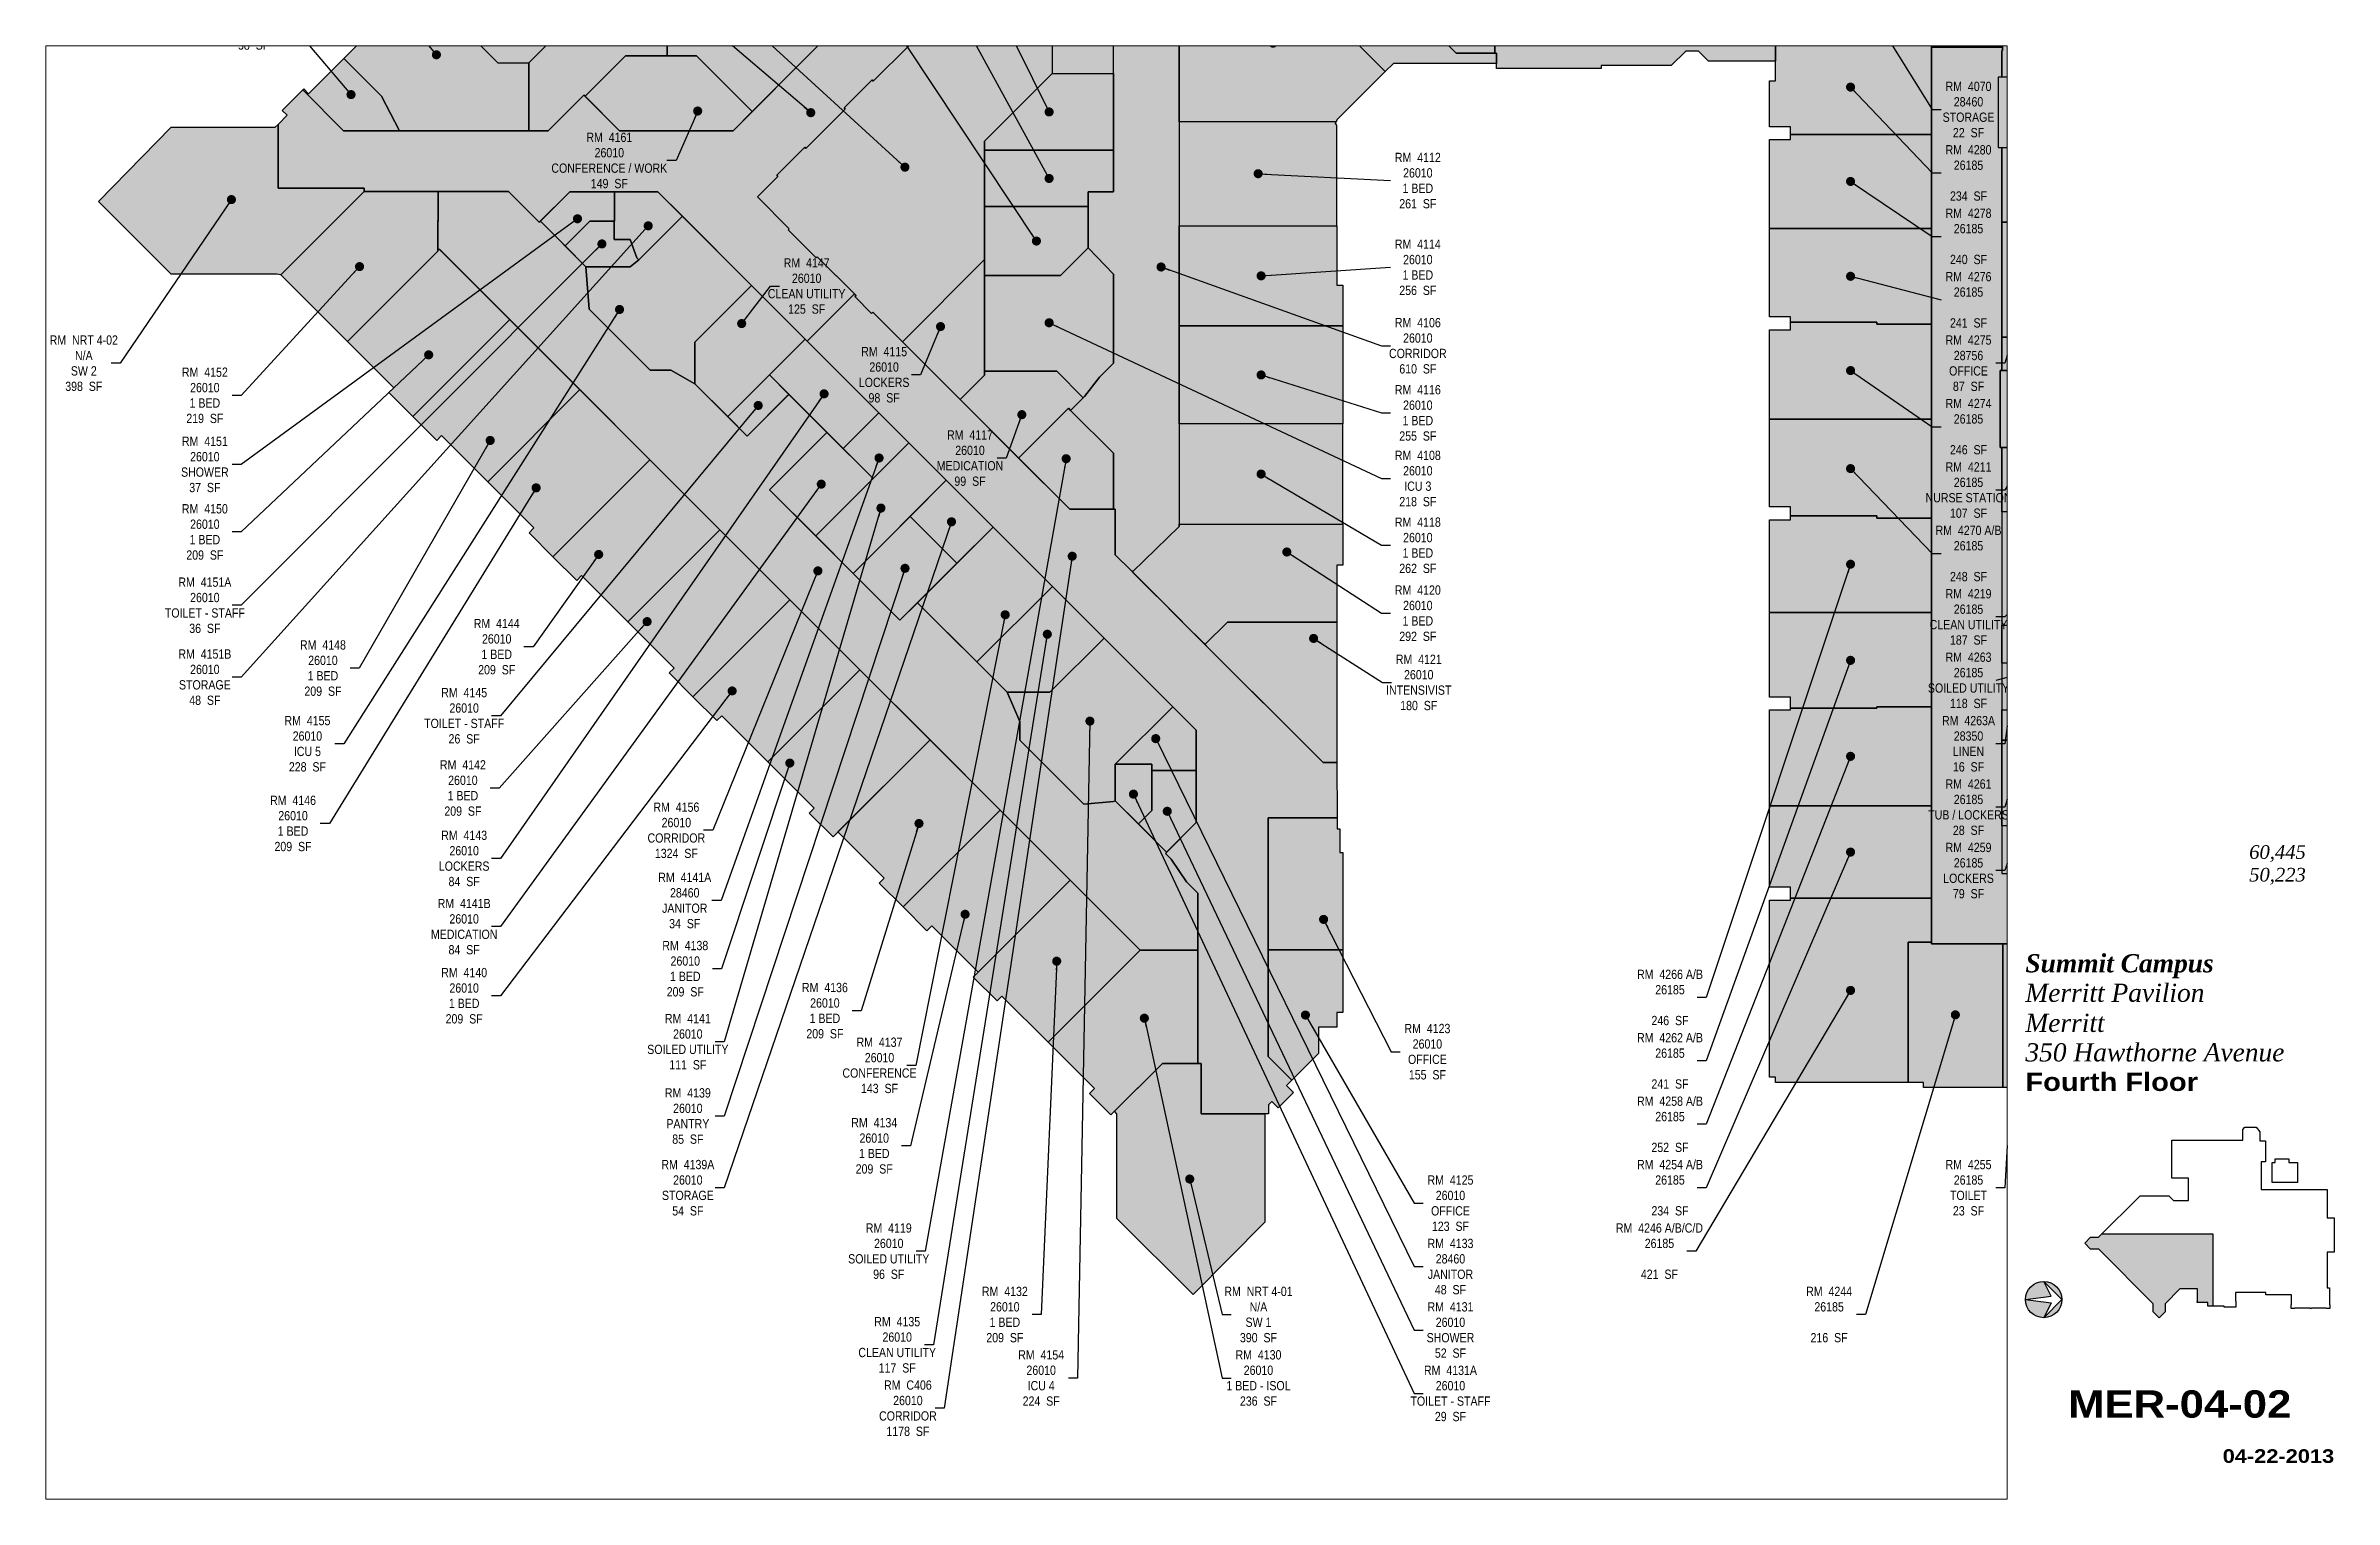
# Paper-space layout '02' of a CAD drawing. Header units: inches. Extents: x 0.9 to 16.7, y 0.5 to 10.5.
# The model-space entities are those that its viewports show. They can reach past a viewport. Long polylines and large blocks are cut down to what shows.
import ezdxf
from ezdxf.enums import TextEntityAlignment as Align

# ---------------------------------------------------------------- set-up
doc = ezdxf.new("R2010")
doc.units = ezdxf.units.IN
doc.header["$LTSCALE"] = 48
doc.header["$MEASUREMENT"] = 0
for name, color, linetype in [('0-LABEL', 3, 'Continuous'), ('1-NRT', 200, 'Continuous'), ('1-NRT-PTN', 253, 'Continuous'), ('3-FCM', 190, 'Continuous'), ('3-FCM-PTN', 9, 'Continuous'), ('4-OCC', 6, 'Continuous'), ('4-OCC-PTN', 95, 'Continuous'), ('T-8', 8, 'Continuous'), ('T-TEXT-8', 8, 'Continuous'), ('T-TTLB-TEXT', 5, 'Continuous')]:
    doc.layers.add(name, color=color, linetype=linetype)
doc.layers.add('T-VPRT', color=1, linetype='Continuous', plot=False)
doc.styles.add('ArialB', font='')
doc.styles.add('ArialN', font='ARIALN.TTF')
doc.styles.add('TimesI', font='timesi.ttf')
doc.styles.add('TimesIB', font='timesbi.ttf')
doc.styles.get('ArialB').set_extended_font_data('Arial Black')
doc.dimstyles.new('AB-220', dxfattribs={"dimscale": 220, "dimtxt": 0.070312, "dimasz": 0.0625, "dimexe": 0.0625, "dimexo": 0.125, "dimgap": 0.1875, "dimtad": 0, "dimdec": 4, "dimrnd": 0.0625, "dimzin": 0, "dimdsep": 46, "dimlunit": 4, "dimtxsty": 'ArialN', "dimblk": 'ARCHTICK', "dimcen": 0.0625, "dimclrd": 256, "dimclre": 256, "dimclrt": 256, "dimadec": 0, "dimazin": 0, "dimtfac": 1, "dimtdec": 4, "dimtofl": 0, "dimtmove": 2, "dimatfit": 3, "dimldrblk": 'DOT', "dimfxl": 0, "dimfrac": 2, "dimtolj": 1, "dimtzin": 0, "dimlwd": -1, "dimlwe": -1, "dimarcsym": 0})

psp = doc.layouts.new('02')

msp = doc.modelspace()

# ---------------------------------------------------------------- texts
at = {"layer": '0-LABEL', "char_height": 14, "attachment_point": 5, "style": 'ArialN'}
for s, insert in [('RM  4153\\P27720\\PSTORAGE\\P58  SF', (268.6, 1937)), ('RM  FCM 4-04\\PCOMMON\\PCORRIDOR\\P1049  SF', (2315.7, 1946.9)), ('RM  4101A\\P28450\\PELEC\\P140  SF', (2462.1, 1953.3)), ('RM  4070\\P28460\\PSTORAGE\\P22  SF', (2865.2, 1804.4)), ('RM  4161\\P26010\\PCONFERENCE / WORK\\P149  SF', (807.2, 1727.3)), ('RM  4112\\P26010\\P1 BED\\P261  SF', (2031.4, 1696.8)), ('RM  4280\\P26185\\P\\P234  SF', (2865.2, 1708.4)), ('RM  4278\\P26185\\P\\P240  SF', (2865.2, 1612.4)), ('RM  4114\\P26010\\P1 BED\\P256  SF', (2031.4, 1565.6)), ('RM  4147\\P26010\\PCLEAN UTILITY\\P125  SF', (1106, 1537.3)), ('RM  4276\\P26185\\P\\P241  SF', (2865.2, 1516.4)), ('RM  NRT 4-02\\PN/A\\PSW 2\\P398  SF', (11.5, 1420.4)), ('RM  4106\\P26010\\PCORRIDOR\\P610  SF', (2031.4, 1446.8)), ('RM  4275\\P28756\\POFFICE\\P87  SF', (2865.2, 1420.4)), ('RM  4115\\P26010\\PLOCKERS\\P98  SF', (1223.3, 1403)), ('RM  4152\\P26010\\P1 BED\\P219  SF', (194.8, 1371.8)), ('RM  4116\\P26010\\P1 BED\\P255  SF', (2031.4, 1345.2)), ('RM  4274\\P26185\\P\\P246  SF', (2865.2, 1324.4)), ('RM  4117\\P26010\\PMEDICATION\\P99  SF', (1353.3, 1276.8)), ('RM  4151\\P26010\\PSHOWER\\P37  SF', (194.8, 1267.2)), ('RM  4108\\P26010\\PICU 3\\P218  SF', (2031.4, 1245.9)), ('RM  4211\\P26185\\PNURSE STATION\\P107  SF', (2865.2, 1228.4)), ('RM  4150\\P26010\\P1 BED\\P209  SF', (194.8, 1165)), ('RM  4118\\P26010\\P1 BED\\P262  SF', (2031.4, 1144.8)), ('RM  4270 A/B\\P26185\\P\\P248  SF', (2865.2, 1132.4)), ('RM  4151A\\P26010\\PTOILET - STAFF\\P36  SF', (194.8, 1054)), ('RM  4120\\P26010\\P1 BED\\P292  SF', (2031.4, 1042)), ('RM  4219\\P26185\\PCLEAN UTILITY\\P187  SF', (2865.2, 1036.4)), ('RM  4144\\P26010\\P1 BED\\P209  SF', (636.7, 991.4)), ('RM  4151B\\P26010\\PSTORAGE\\P48  SF', (194.8, 945.2)), ('RM  4148\\P26010\\P1 BED\\P209  SF', (373.6, 958.9)), ('RM  4121\\P26010\\PINTENSIVIST\\P180  SF', (2032.8, 937.2)), ('RM  4263\\P26185\\PSOILED UTILITY\\P118  SF', (2865.2, 940.4)), ('RM  4145\\P26010\\PTOILET - STAFF\\P26  SF', (587.4, 886.8)), ('RM  4155\\P26010\\PICU 5\\P228  SF', (350.1, 844.4)), ('RM  4263A\\P28350\\PLINEN\\P16  SF', (2865.2, 844.4)), ('RM  4142\\P26010\\P1 BED\\P209  SF', (585.5, 777.4)), ('RM  4146\\P26010\\P1 BED\\P209  SF', (328.3, 723.8)), ('RM  4261\\P26185\\PTUB / LOCKERS\\P28  SF', (2865.2, 748.4)), ('RM  4156\\P26010\\PCORRIDOR\\P1324  SF', (908.7, 713.4)), ('RM  4143\\P26010\\PLOCKERS\\P84  SF', (587.4, 670.8)), ('RM  4259\\P26185\\PLOCKERS\\P79  SF', (2865.2, 652.4)), ('RM  4141A\\P28460\\PJANITOR\\P34  SF', (921.4, 607.1)), ('RM  4141B\\P26010\\PMEDICATION\\P84  SF', (587.4, 567.6)), ('RM  4138\\P26010\\P1 BED\\P209  SF', (922.2, 503.9)), ('RM  4140\\P26010\\P1 BED\\P209  SF', (587.4, 463)), ('RM  4266 A/B\\P26185\\P\\P246  SF', (2413.2, 460.4)), ('RM  4136\\P26010\\P1 BED\\P209  SF', (1133.6, 440.4)), ('RM  4141\\P26010\\PSOILED UTILITY\\P111  SF', (926.1, 393.4)), ('RM  4123\\P26010\\POFFICE\\P155  SF', (2045.9, 378.3)), ('RM  4137\\P26010\\PCONFERENCE\\P143  SF', (1216.3, 357.6)), ('RM  4262 A/B\\P26185\\P\\P241  SF', (2413.2, 364.4)), ('RM  4139\\P26010\\PPANTRY\\P85  SF', (926.1, 280.9)), ('RM  4134\\P26010\\P1 BED\\P209  SF', (1208.3, 235.8)), ('RM  4258 A/B\\P26185\\P\\P252  SF', (2413.2, 268.4)), ('RM  4139A\\P26010\\PSTORAGE\\P54  SF', (926.1, 172.4)), ('RM  4254 A/B\\P26185\\P\\P234  SF', (2413.2, 172.4)), ('RM  4255\\P26185\\PTOILET\\P23  SF', (2865.2, 172.4)), ('RM  4125\\P26010\\POFFICE\\P123  SF', (2080.8, 149)), ('RM  4119\\P26010\\PSOILED UTILITY\\P96  SF', (1230.3, 76.4)), ('RM  4246 A/B/C/D\\P26185\\P\\P421  SF', (2397.2, 76.4)), ('RM  4133\\P28460\\PJANITOR\\P48  SF', (2080.8, 53)), ('RM  4132\\P26010\\P1 BED\\P209  SF', (1406.1, -19.6)), ('RM  NRT 4-01\\PN/A\\PSW 1\\P390  SF', (1790.1, -19.6)), ('RM  4244\\P26185\\P\\P216  SF', (2654.1, -19.6)), ('RM  4135\\P26010\\PCLEAN UTILITY\\P117  SF', (1243.1, -65.4)), ('RM  4131\\P26010\\PSHOWER\\P52  SF', (2080.8, -43)), ('RM  4154\\P26010\\PICU 4\\P224  SF', (1461.1, -115.6)), ('RM  4130\\P26010\\P1 BED - ISOL\\P236  SF', (1790.1, -115.6)), ('RM  4131A\\P26010\\PTOILET - STAFF\\P29  SF', (2080.8, -139)), ('RM  C406\\P26010\\PCORRIDOR\\P1178  SF', (1259.3, -161.4))]:
    msp.add_mtext(s, dxfattribs=dict(at, insert=insert))

# ---------------------------------------------------------------- blocks, each defined once
blk = doc.blocks.new('n-arrow')
h = blk.add_hatch(color=256)
h.paths.add_polyline_path([(0, 0.125), (0.125, 0, 0.414214)])
h.paths.add_polyline_path([(0, 0.125, 0.414214), (-0.125, 0), (0.051, 0.022)])
h = blk.add_hatch(color=256)
h.paths.add_polyline_path([(0.051, -0.022), (-0.125, 0, 0.414214), (0, -0.125)])
h.paths.add_polyline_path([(0.125, 0), (0, -0.125, 0.414214)])
for p, q in [((-0.125, 0), (0.051, 0.022)), ((-0.125, 0), (0.051, -0.022)), ((0, 0.125), (0.125, 0)), ((0.051, 0.022), (0, 0.125)), ((0, -0.125), (0.125, 0)), ((0.051, -0.022), (0, -0.125))]:
    blk.add_line(p, q)
blk.add_circle((0, 0), 0.125)
blk = doc.blocks.new('AB-TB-text')
at = {"style": 'TimesI'}
for tag, p in [('GROSS', (1.93, 4.406)), ('USEABLE', (1.93, 4.25))]:
    blk.add_attdef(tag, text='', height=0.0938, dxfattribs=at).set_placement(p, align=Align.RIGHT)
for tag, style, p in [('CAMPUS', 'TimesIB', (0, 3.75)), ('PAVILION', 'TimesI', (0, 3.547)), ('BUILDING', 'TimesI', (0, 3.34)), ('STREET', 'TimesI', (0, 3.137))]:
    blk.add_attdef(tag, text='', height=0.125, dxfattribs=dict(style=style)).set_placement(p, align=Align.TOP_LEFT)
at = {"layer": 'T-TEXT-8', "style": 'ArialB'}
blk.add_attdef('FLOOR', text='', height=0.125, dxfattribs=at).set_placement((0, 2.934), align=Align.TOP_LEFT)
blk.add_attdef('DWG#', text='', height=0.188, dxfattribs=at).set_placement((1.062, 0.749), align=Align.TOP_CENTER)
blk.add_attdef('DATE', text='', height=0.0938, dxfattribs=at).set_placement((2.125, 0.25), align=Align.RIGHT)
blk = doc.blocks.new('_ArchTick')
at = {"const_width": 0.15}
blk.add_lwpolyline([(-0.5, -0.5), (0.5, 0.5)], dxfattribs=at)
blk = doc.blocks.new('_Dot')
at = {"lineweight": -2}
blk.add_line((-0.5, 0), (-1, 0), dxfattribs=at)
at = {"const_width": 0.5}
blk.add_lwpolyline([(-0.25, 0, 1), (0.25, 0, 1)], format="xyb", close=True, dxfattribs=at)

# ---------------------------------------------------------------- hatches: boundary and pattern name
at = {"layer": '1-NRT-PTN'}
for points in [[(2150.6, 1889.9), (2150.6, 1874.3), (1994.3, 1874.3), (1981.9, 1861.9), (1866.8, 1977), (1874, 1984.2), (1884.3, 1973.9), (1918.3, 2007.8), (1907.9, 2018.2), (1918.9, 2029.1), (1873.4, 2074.6), (1889.1, 2090.3), (1984.3, 1995.1), (1996.8, 1982.6), (2089.4, 1889.9)], [(2997.4, 1853.6), (2910.3, 1853.6), (2910.3, 1747), (2997.4, 1747)], [(143.7, 1555.4), (34, 1665), (143.8, 1777.7), (301.3, 1777.7), (305.6, 1782), (305.6, 1685.5), (436, 1685.5), (436, 1680.2), (310, 1554.2), (304, 1555.4)], [(1799.9, 120.1), (1691, 10.6), (1575.8, 125.8), (1575.8, 284.4), (1572.1, 288.1), (1644.6, 360.6), (1703.5, 360.6), (1703.5, 284.3), (1799.9, 284.3)]]:
    msp.add_hatch(color=256, dxfattribs=at).paths.add_polyline_path(points)
at = {"layer": '3-FCM-PTN'}
for points in [[(1988.4, 2441), (1988.4, 2436.8), (1988.4, 2291.8), (2003.4, 2291.8), (2014, 2302.4), (2048, 2268.4), (2037.4, 2257.8), (2037.4, 2242.8), (2057.7, 2222.5), (2072.7, 2222.5), (2083.3, 2233.1), (2117.3, 2199.2), (2106.7, 2188.5), (2106.7, 2173.5), (2126.9, 2153.3), (2141.9, 2153.3), (2152.5, 2163.9), (2186.4, 2130), (2175.8, 2119.4), (2175.8, 2104.4), (2189.6, 2090.6), (2193.1, 2094.2), (2259.5, 2027.8), (2355.3, 2027.8), (2355.3, 2022.8), (2541.8, 2022.8), (2541.8, 2016.6), (2545.3, 2016.6), (2545.3, 1906), (2573, 1906), (2573, 1877.8), (2471.5, 1877.8), (2456.5, 1892.9), (2437, 1892.9), (2415.1, 1871), (2309.1, 1871), (2309.1, 1866.7), (2150.6, 1866.7), (2150.6, 1889.9), (2147.9, 1889.9), (2147.9, 1938.2), (1944.4, 2141.9), (1890.9, 2088.4), (1889.1, 2090.3), (1875.7, 2076.9), (1806.9, 2145.6), (1884.1, 2222.9), (1886.9, 2227.3), (1886.9, 2357.2), (1853.3, 2390.9), (1863.7, 2401.3), (1863.7, 2498.1), (1907, 2498.1), (1914.1, 2498.1), (1917, 2497.7)], [(2606.4, 2313.8), (2707.4, 2313.8), (2707.4, 2282.4), (2712.7, 2282.4), (2712.7, 2169.7), (2751.6, 2169.7), (2751.6, 2154.7), (2790.2, 2154.7), (2790.2, 2169.7), (2837.9, 2169.7), (2837.9, 2154.7), (2878.2, 2154.7), (2878.2, 2169.7), (2925.9, 2169.7), (2925.9, 2154.7), (2979.7, 2154.7), (2979.7, 2169.7), (3027.4, 2169.7), (3027.4, 2154.7), (3077.4, 2154.7), (3077.4, 2169.7), (3124.7, 2169.7), (3124.7, 2155.2), (3166.2, 2155.2), (3166.2, 2152.5), (3189, 2152.5), (3189, 2119), (3327.3, 2119), (3327.3, 2262.2), (3379.3, 2262.2), (3379.3, 2120.6), (3459.7, 2120.6), (3459.7, 2116.8), (3471.9, 2116.8), (3471.9, 2004.6), (3373.5, 2004.6), (3373.5, 2008.8), (3244.9, 2008.8), (3244.9, 2014), (3165.5, 2014), (3165.5, 1921.9), (3072.3, 1921.9), (3072.3, 1919.3), (3063, 1919.3), (3063, 1950.3), (2916.8, 1950.3), (2916.8, 1898.6), (2809.1, 1898.6), (2809.1, 1910.2), (2808.8, 1910.2), (2808.8, 1974.5), (2700, 1974.5), (2700, 1906), (2573, 1906), (2545.3, 1906), (2545.3, 2016.6), (2573.3, 2016.6), (2595.9, 2039.2), (2595.9, 2142.1), (2590.9, 2142.1), (2590.9, 2160.2), (2606.4, 2160.2)], [(1990.5, 1988.8), (2044, 2042.3), (2147.9, 1938.2), (2147.9, 1889.9), (2089.4, 1889.9)]]:
    msp.add_hatch(color=256, dxfattribs=at).paths.add_polyline_path(points)
at = {"layer": '4-OCC-PTN'}
for color, points in [(17, [(1863.7, 2495.5), (1863.7, 2401.3), (1853.3, 2390.9), (1855.2, 2388.9), (1814.7, 2348.6), (1776.1, 2348.6), (1726.1, 2348.6), (1712.5, 2348.6), (1711.4, 2351.2), (1680.2, 2399.5), (1518.8, 2399.5), (1478, 2359.5), (1476.9, 2356.9), (1388.2, 2356.9), (1345.6, 2399.5), (1274.4, 2328.4), (1192.8, 2246.7), (1332.7, 2106.8), (1316, 2090.2), (1314.1, 2092), (1261, 2038.9), (1151.6, 2148.4), (1058.9, 2055.7), (1056.3, 2056.8), (1022.6, 2033.1), (979.2, 2033.1), (894.9, 1948.8), (894.9, 1885.8), (866.3, 1885.8), (831.9, 1885.8), (770.6, 1824.5), (768.7, 1826.3), (714.7, 1772.4), (685.5, 1772.4), (685.5, 1875.2), (722.1, 1911.8), (725, 1914.7), (807.9, 1997.6), (810.7, 2000.4), (931.4, 2121.1), (934.3, 2124), (1017.2, 2206.9), (1020, 2209.7), (1140.8, 2330.4), (1143.6, 2333.3), (1226.5, 2416.2), (1229.3, 2419), (1305.8, 2495.5), (1543, 2495.5), (1547, 2495.5), (1664.2, 2495.5), (1668.2, 2495.5)]), (17, [(1806.9, 2145.6), (1875.7, 2076.9), (1873.4, 2074.6), (1918.9, 2029.1), (1907.9, 2018.2), (1918.3, 2007.8), (1884.3, 1973.9), (1874, 1984.2), (1866.8, 1977), (1870.5, 1973.3), (1831.5, 1934.3), (1475.2, 1934.3), (1475.2, 1935.8), (1473.8, 1937.2), (1475.7, 1939.1), (1433.3, 1981.5), (1431.3, 1979.5), (1339, 1979.5), (1283.2, 1923.7), (1281.4, 1925.6), (1264.4, 1908.6), (1266.3, 1906.7), (1206.9, 1847.3), (1205, 1849.2), (1162.6, 1806.8), (1164.4, 1804.9), (1105, 1745.5), (1103.2, 1747.4), (1060.8, 1704.9), (1062.6, 1703.1), (1031.7, 1672.1), (1079.7, 1624.1), (1077.8, 1622.3), (1120.2, 1579.9), (1122.1, 1581.7), (1178.4, 1525.4), (1106.8, 1453.8), (880.6, 1680), (747.3, 1680), (701.1, 1633.8), (654.8, 1680.2), (436, 1680.2), (436, 1685.5), (305.6, 1685.5), (305.6, 1782), (319.4, 1795.8), (312, 1803.2), (342.9, 1834.1), (404.6, 1772.4), (685.5, 1772.4), (714.7, 1772.4), (768.7, 1826.3), (822.7, 1772.4), (994.5, 1772.4), (1259.2, 2037.1), (1262.9, 2040.8), (1314.1, 2092), (1335, 2071.2), (1732.5, 2071.2)]), (17, [(623.1, 2099.4), (553.2, 2029.5), (545.8, 2036.9), (511.1, 2002.3), (638.2, 1875.2), (685.5, 1875.2), (722.1, 1911.8), (725, 1914.7), (766.4, 1956.1)]), (17, [(1127.4, 1905.3), (1058.9, 1973.8), (1058.9, 2055.7), (1093.2, 2090), (1202.7, 1980.6)]), (17, [(1023.6, 1801.5), (939.3, 1885.8), (894.9, 1885.8), (894.9, 1948.8), (979.2, 2033.1), (1022.6, 2033.1), (1056.3, 2056.8), (1058.9, 2055.7), (1058.9, 1973.8), (1127.4, 1905.3)]), (17, [(511.1, 2002.3), (638.2, 1875.2), (685.5, 1875.2), (685.5, 1772.4), (489.3, 1772.4), (462.1, 1824.8), (405.3, 1881.7), (483.7, 1960.1), (476.3, 1967.5)]), (17, [(1250.9, 1452.9), (1206.2, 1497.6), (1204.4, 1495.7), (1178.9, 1521.2), (1180.8, 1523), (1122.1, 1581.7), (1120.2, 1579.9), (1077.8, 1622.3), (1079.7, 1624.1), (1031.7, 1672.1), (1062.6, 1703.1), (1060.8, 1704.9), (1103.2, 1747.4), (1105, 1745.5), (1164.4, 1804.9), (1162.6, 1806.8), (1205, 1849.2), (1206.9, 1847.3), (1266.3, 1906.7), (1264.4, 1908.6), (1281.4, 1925.6), (1283.2, 1923.7), (1339, 1979.5), (1431.3, 1979.5), (1433.3, 1981.5), (1475.7, 1939.1), (1473.8, 1937.2), (1475.2, 1935.8), (1475.2, 1934.3), (1477.8, 1934.3), (1477.8, 1859), (1375.5, 1756.7), (1375.5, 1577.5)]), (17, [(1670.1, 1786), (1670.1, 1934.3), (1831.5, 1934.3), (1870.5, 1973.3), (1981.9, 1861.9), (1908.7, 1788.7), (1907.6, 1786)]), (201, [(2700, 1910.2), (2749.2, 1910.2), (2749.2, 1974.5), (2700, 1974.5)]), (161, [(2749.2, 1910.2), (2808.8, 1910.2), (2808.8, 1974.5), (2749.2, 1974.5)]), (172, [(3072.3, 1851), (2997.4, 1851), (2997.4, 1853.6), (2915.6, 1853.6), (2915.6, 1894), (2916.8, 1894), (2916.8, 1950.3), (3063, 1950.3), (3063, 1919.3), (3072.3, 1919.3)]), (17, [(1477.8, 1859), (1570.7, 1859), (1570.7, 1934.3), (1477.8, 1934.3)]), (17, [(1670.1, 1934.3), (1670.1, 1173.2), (1599.2, 1104.6), (1597.3, 1106.5), (1573.3, 1130.5), (1573.3, 1199.4), (1570.7, 1199.4), (1570.7, 1284.1), (1505.7, 1349.1), (1526.8, 1370.2), (1549.6, 1399.4), (1570.7, 1420.5), (1570.7, 1555.3), (1532.3, 1595.1), (1532.3, 1679.8), (1570.7, 1679.8), (1570.7, 1934.3)]), (172, [(2573, 1847.8), (2573, 1906), (2700, 1906), (2700, 1910.2), (2809.1, 1910.2), (2809.1, 1766.6), (2595.7, 1766.6), (2595.7, 1778.4), (2564, 1778.4), (2564, 1847.8)]), (172, [(2809.1, 1898.6), (2916.8, 1898.6), (2916.8, 1894), (2915.6, 1894), (2915.6, 1853.6), (2910.3, 1853.6), (2910.3, 1747), (2915.6, 1747), (2915.6, 1460), (2915.6, 1409.4), (2913, 1409.4), (2913, 1293.1), (2915.6, 1293.1), (2915.6, 647.9), (3072.3, 647.9), (3072.3, 824.7), (3077.6, 824.7), (3077.6, 905.3), (3072.3, 905.3), (3072.3, 1195.3), (2915.6, 1195.3), (2915.6, 1293.1), (2949, 1293.1), (2949, 1320.5), (3075, 1320.5), (3075, 1409.4), (2915.6, 1409.4), (2915.6, 1460), (3072.3, 1460), (3072.3, 1921.9), (3165.5, 1921.9), (3165.5, 1919.3), (3173.8, 1919.3), (3173.8, 1858.7), (3179.1, 1858.7), (3179.1, 336.2), (3177.1, 336.2), (3117, 336.2), (3117, 323.7), (3069, 323.7), (3069, 327.2), (3063.8, 327.2), (3063.8, 541.4), (2809.1, 541.4)]), (33, [(405.3, 1881.7), (462.1, 1824.8), (489.3, 1772.4), (404.6, 1772.4), (342.9, 1834.1), (344.5, 1835.7), (351.9, 1828.3)]), (17, [(770.6, 1824.5), (831.9, 1885.8), (939.3, 1885.8), (1023.6, 1801.5), (994.5, 1772.4), (822.7, 1772.4)]), (17, [(1375.5, 1742.7), (1375.5, 1756.7), (1477.8, 1859), (1570.7, 1859), (1570.7, 1742.7)]), (17, [(1909, 1628.6), (1909, 1780.9), (1906.5, 1783.4), (1907.6, 1786), (1670.1, 1786), (1670.1, 1628.6)]), (17, [(1375.5, 1657.5), (1375.5, 1742.7), (1570.7, 1742.7), (1570.7, 1679.8), (1532.3, 1679.8), (1532.3, 1657.5)]), (172, [(2595.7, 1766.6), (2809.1, 1766.6), (2809.1, 1624.6), (2564, 1624.6), (2564, 1758.9), (2595.7, 1758.9)]), (172, [(3072.3, 1633.9), (2915.6, 1633.9), (2915.6, 1747), (2997.4, 1747), (2997.4, 1749.6), (3072.3, 1749.6)]), (17, [(310, 1554.2), (436, 1680.2), (547.9, 1680.2), (547.8, 1590.1), (411, 1453.3)]), (17, [(547.8, 1593.1), (547.9, 1680.2), (654.8, 1680.2), (701.1, 1633.8), (703, 1635.7), (771.8, 1566.3), (776.5, 1502.2), (868.9, 1409.8), (900.2, 1409.8), (936.6, 1389.4), (1015.9, 1310.1), (1077.2, 1371.4), (1079.1, 1373.3), (1136.5, 1315.8), (1049.7, 1229), (1247.2, 1031.5), (1273.8, 1058), (1409.4, 922.3), (1428.6, 877.9), (1428.6, 850.1), (1525.5, 753.2), (1570.6, 756.9), (1573.3, 758), (1650.9, 680.4), (1649.1, 678.5), (1657.9, 669.7), (1681.1, 635.5), (1698.2, 618.3), (1698.2, 532), (1611, 532), (552.2, 1590.8), (550.4, 1592.5)]), (17, [(703, 1635.7), (747.3, 1680), (815, 1680), (815, 1635.7), (777.9, 1635.7), (740.1, 1598.3)]), (17, [(851.9, 1576.9), (848.7, 1580), (838.7, 1607.6), (814.4, 1607.6), (814.4, 1635.7), (815, 1635.7), (815, 1680), (880.6, 1680), (917.8, 1642.8)]), (17, [(740.1, 1598.3), (777.9, 1635.7), (814.4, 1635.7), (814.4, 1607.6), (838.7, 1607.6), (848.7, 1580), (851.9, 1576.9), (838.7, 1566.3), (771.8, 1566.3)]), (17, [(936.6, 1389.4), (900.2, 1409.8), (868.9, 1409.8), (776.5, 1502.2), (771.8, 1566.3), (838.7, 1566.3), (851.9, 1576.9), (917.8, 1642.8), (1022.6, 1538.1), (936.6, 1452.1)]), (17, [(1375.5, 1553.3), (1375.5, 1657.5), (1532.3, 1657.5), (1532.3, 1595.1), (1490.4, 1553.3)]), (17, [(1670.1, 1628.6), (1909, 1628.6), (1909, 1538.6), (1918, 1538.6), (1918, 1476.8), (1670.1, 1476.8)]), (22, [(2915.6, 1460), (2915.6, 1633.9), (2984.8, 1633.9), (2984.8, 1507.9), (3002.5, 1507.9), (3002.5, 1477.7), (2984.8, 1477.7), (2984.8, 1460)]), (17, [(1375.5, 1408.4), (1375.5, 1553.3), (1490.4, 1553.3), (1532.3, 1595.1), (1570.7, 1555.3), (1570.7, 1420.5), (1549.6, 1399.4), (1526.8, 1370.2), (1524.9, 1368.3), (1484.9, 1408.4)]), (172, [(2564, 1624.6), (2809.1, 1624.6), (2809.1, 1479.4), (2726.6, 1479.4), (2726.6, 1482.8), (2595.7, 1482.8), (2595.7, 1490.7), (2564, 1490.7)]), (17, [(411, 1453.3), (547.8, 1590.1), (547.8, 1593.1), (550.4, 1592.5), (656.4, 1486.5), (509.7, 1339.7), (473.5, 1375.9), (480.9, 1383.3)]), (17, [(1250.9, 1452.9), (1375.5, 1577.5), (1375.5, 1402.2), (1338.6, 1365.3)]), (17, [(986.4, 1339.6), (936.6, 1389.4), (936.6, 1452.1), (1022.6, 1538.1), (1103.6, 1457.1)]), (17, [(1106.8, 1453.8), (1178.4, 1525.4), (1180.8, 1523), (1178.9, 1521.2), (1204.4, 1495.7), (1206.2, 1497.6), (1504.5, 1199.4), (1573.3, 1199.4), (1573.3, 1130.5), (1597.3, 1106.5), (1601, 1102.8), (1672.6, 1031.3), (1677.8, 1026), (1707.2, 996.6), (1711, 992.9), (1766.6, 937.3), (1792, 911.8), (1887.9, 815.9), (1909, 815.9), (1909.4, 732.5), (1804.7, 732.5), (1804.7, 371), (1840.5, 335.2), (1832.6, 327.3), (1843.3, 316.6), (1820, 293.3), (1810.4, 302.8), (1805.5, 297.8), (1805.5, 284.3), (1703.5, 284.3), (1703.5, 360.6), (1698.2, 360.6), (1698.2, 618.3), (1681.1, 635.5), (1657.9, 669.7), (1649.1, 678.5), (1695.7, 725.2), (1695.7, 864.9), (1662.2, 898.5)]), (17, [(762.5, 1380.5), (623.1, 1241.1), (553.2, 1311.1), (545.8, 1303.6), (509.7, 1339.7), (656.4, 1486.5)]), (17, [(1161.2, 1291.2), (1049.5, 1402.9), (1103.6, 1457.1), (1215.3, 1345.3)]), (17, [(1918, 1328.6), (1670.1, 1328.6), (1670.1, 1476.8), (1918, 1476.8)]), (172, [(2564, 1471.2), (2595.7, 1471.2), (2595.7, 1482.8), (2726.6, 1482.8), (2726.6, 1479.4), (2809.1, 1479.4), (2809.1, 1335.8), (2564, 1335.8)]), (17, [(1079.1, 1373.3), (1015.9, 1310.1), (986.4, 1339.6), (1049.5, 1402.9)]), (17, [(1338.6, 1365.3), (1375.5, 1402.2), (1375.5, 1408.4), (1484.9, 1408.4), (1524.9, 1368.3), (1505.7, 1349.1), (1502.5, 1352.3), (1427, 1276.8)]), (172, [(2913, 1293.1), (2913, 1409.4), (3075, 1409.4), (3075, 1320.5), (2949, 1320.5), (2949, 1293.1)]), (17, [(623.1, 1241.1), (693, 1171.2), (685.6, 1163.8), (721.7, 1127.6), (868.5, 1274.4), (762.5, 1380.5)]), (17, [(1427, 1276.8), (1502.5, 1352.3), (1505.7, 1349.1), (1570.7, 1284.1), (1570.7, 1199.4), (1504.5, 1199.4)]), (201, [(1161.2, 1291.2), (1215.3, 1345.3), (1260.6, 1300), (1206.5, 1245.9)]), (17, [(1670.1, 1328.6), (1670.1, 1176.8), (1918, 1176.8), (1918, 1328.6)]), (172, [(2564, 1335.8), (2809.1, 1335.8), (2809.1, 1185.9), (2726.6, 1185.9), (2726.6, 1189.4), (2595.7, 1189.4), (2595.7, 1202.9), (2564, 1202.9)]), (17, [(1119.7, 1159.1), (1049.7, 1229), (1136.5, 1315.8), (1206.5, 1245.9)]), (17, [(1176.4, 1102.4), (1119.7, 1159.1), (1260.6, 1300), (1317.3, 1243.3)]), (17, [(974.6, 1168.3), (835.2, 1029), (765.3, 1098.9), (757.9, 1091.5), (721.7, 1127.6), (868.5, 1274.4)]), (17, [(1333.4, 1117.6), (1262.5, 1188.5), (1317.3, 1243.3), (1388.2, 1172.4)]), (17, [(1333.4, 1117.6), (1247.2, 1031.5), (1176.4, 1102.4), (1262.5, 1188.5)]), (172, [(2564, 1183.4), (2595.7, 1183.4), (2595.7, 1189.4), (2726.6, 1189.4), (2726.6, 1185.9), (2809.1, 1185.9), (2809.1, 1043), (2564, 1043)]), (172, [(2915.6, 1023.9), (3072.3, 1023.9), (3072.3, 1195.3), (2915.6, 1195.3)]), (17, [(835.2, 1029), (905.2, 959.1), (897.7, 951.6), (933.9, 915.5), (1080.7, 1062.3), (974.6, 1168.3)]), (17, [(1363.6, 968.2), (1273.8, 1058), (1388.2, 1172.4), (1478, 1082.6)]), (17, [(1599.2, 1104.6), (1670.1, 1173.2), (1670.1, 1176.8), (1918, 1176.8), (1918, 1114.9), (1909, 1114.9), (1909, 1028.6), (1743, 1028.6), (1709.1, 994.7)]), (17, [(1409.4, 922.3), (1363.6, 968.2), (1478, 1082.6), (1556.3, 1004.3), (1474.3, 922.3)]), (17, [(1186.7, 956.2), (1047.4, 816.9), (977.4, 886.8), (970, 879.4), (933.9, 915.5), (1080.7, 1062.3)]), (172, [(2564, 1043), (2809.1, 1043), (2809.1, 900.3), (2726.6, 900.3), (2726.6, 898.3), (2595.7, 898.3), (2595.7, 915.2), (2564, 915.2)]), (17, [(1709.1, 994.7), (1743, 1028.6), (1909, 1028.6), (1909, 815.9), (1887.9, 815.9)]), (172, [(3072.3, 905.3), (3000.9, 905.3), (3000.9, 899.2), (2948.1, 899.2), (2948.1, 966.3), (2915.6, 966.3), (2915.6, 1023.9), (3072.3, 1023.9)]), (17, [(1573.3, 758), (1570.6, 756.9), (1525.5, 753.2), (1428.6, 850.1), (1428.6, 877.9), (1409.4, 922.3), (1474.3, 922.3), (1556.3, 1004.3), (1660.3, 900.3), (1573.3, 813.3)]), (17, [(1047.4, 816.9), (1117.3, 746.9), (1109.9, 739.5), (1145.9, 703.5), (1292.8, 850.2), (1186.7, 956.2)]), (51, [(2915.6, 895.8), (2948.1, 895.8), (2948.1, 966.3), (2915.6, 966.3)]), (201, [(1695.7, 804), (1628.4, 804), (1628.4, 813.3), (1573.3, 813.3), (1660.3, 900.3), (1695.7, 864.9)]), (172, [(2564, 895.7), (2595.7, 895.7), (2595.7, 898.3), (2726.6, 898.3), (2726.6, 900.3), (2809.1, 900.3), (2809.1, 750.4), (2564, 750.4)]), (172, [(3000.9, 850.1), (2915.6, 850.1), (2915.6, 895.8), (2948.1, 895.8), (2948.1, 899.2), (3000.9, 899.2)]), (17, [(1153.4, 710.9), (1223.4, 640.9), (1215.9, 633.4), (1252, 597.4), (1398.9, 744.1), (1292.8, 850.2)]), (172, [(3013.6, 728.3), (3003.5, 720.4), (2915.6, 720.4), (2915.6, 850.1), (3000.9, 850.1), (3000.9, 824.7), (3003.5, 824.7), (3003.5, 736.2)]), (17, [(1577.7, 813.3), (1628.4, 813.3), (1628.4, 743.2), (1608.2, 723.1), (1573.3, 758), (1573.3, 813.3)]), (17, [(1650.9, 680.4), (1608.2, 723.1), (1628.4, 743.2), (1628.4, 804), (1695.7, 804), (1695.7, 725.2)]), (17, [(1504.9, 638), (1365.6, 498.6), (1295.6, 568.6), (1288.2, 561.2), (1252, 597.4), (1398.9, 744.1)]), (17, [(1804.7, 532.3), (1804.7, 732.5), (1909.4, 732.5), (1909.4, 715.7), (1913.2, 715.7), (1913.2, 679.7), (1917.7, 679.7), (1917.7, 532.3)]), (172, [(2564, 750.4), (2809.1, 750.4), (2809.1, 610.6), (2595.7, 610.6), (2595.7, 627.4), (2564, 627.4)]), (172, [(2915.6, 647.9), (2961.5, 647.9), (2961.5, 720.4), (2915.6, 720.4)]), (17, [(1358.2, 491.2), (1504.9, 638), (1611, 532), (1471.6, 392.6), (1401.7, 462.5), (1394.3, 455.1)]), (172, [(2564, 607.9), (2595.7, 607.9), (2595.7, 610.6), (2809.1, 610.6), (2809.1, 544), (2773.7, 544), (2773.7, 331.7), (2572.9, 331.7), (2572.9, 339.7), (2564, 339.7)]), (17, [(1471.6, 392.6), (1611, 532), (1698.2, 532), (1698.2, 360.6), (1644.6, 360.6), (1566.7, 282.7), (1534.1, 315.2), (1541.6, 322.7)]), (17, [(1804.7, 532.3), (1917.7, 532.3), (1917.7, 437.7), (1908.8, 437.7), (1908.8, 415.6), (1880.8, 415.6), (1880.8, 375.6), (1840.5, 335.2), (1804.7, 371)]), (172, [(2773.7, 331.7), (2773.7, 544), (2809.1, 544), (2809.1, 541.4), (2917, 541.4), (2917, 324.2), (2797, 324.2), (2797, 331.7)]), (172, [(2917, 324.2), (2917, 541.4), (3063.8, 541.4), (3063.8, 327.2), (3057, 327.2), (3057, 324.2)])]:
    msp.add_hatch(color=color, dxfattribs=at).paths.add_polyline_path(points)

# ---------------------------------------------------------------- linework, layer by layer
at = {"layer": '1-NRT'}
for points in [[(2150.6, 1889.9), (2150.6, 1874.3), (1994.3, 1874.3), (1981.9, 1861.9), (1866.8, 1977), (1874, 1984.2), (1884.3, 1973.9), (1918.3, 2007.8), (1907.9, 2018.2), (1918.9, 2029.1), (1873.4, 2074.6), (1889.1, 2090.3), (1984.3, 1995.1), (1996.8, 1982.6), (2089.4, 1889.9)], [(2997.4, 1853.6), (2910.3, 1853.6), (2910.3, 1747), (2997.4, 1747)], [(143.7, 1555.4), (34, 1665), (143.8, 1777.7), (301.3, 1777.7), (305.6, 1782), (305.6, 1685.5), (436, 1685.5), (436, 1680.2), (310, 1554.2), (304, 1555.4)], [(1799.9, 120.1), (1691, 10.6), (1575.8, 125.8), (1575.8, 284.4), (1572.1, 288.1), (1644.6, 360.6), (1703.5, 360.6), (1703.5, 284.3), (1799.9, 284.3)]]:
    msp.add_lwpolyline(points, close=True, dxfattribs=at)
at = {"layer": '3-FCM'}
for points in [[(2545.3, 2016.6), (2545.3, 1906), (2573, 1906), (2573, 1877.8), (2471.5, 1877.8), (2456.5, 1892.9), (2437, 1892.9), (2415.1, 1871), (2309.1, 1871), (2309.1, 1866.7), (2150.6, 1866.7), (2150.6, 1889.9), (2147.9, 1889.9), (2147.9, 1938.2)], [(2916.8, 1950.3), (2916.8, 1898.6), (2809.1, 1898.6), (2809.1, 1910.2), (2808.8, 1910.2), (2808.8, 1974.5)], [(2700, 1974.5), (2700, 1906), (2573, 1906), (2545.3, 1906), (2545.3, 2016.6)]]:
    msp.add_lwpolyline(points, dxfattribs=at)
msp.add_lwpolyline([(1990.5, 1988.8), (2044, 2042.3), (2147.9, 1938.2), (2147.9, 1889.9), (2089.4, 1889.9)], close=True, dxfattribs=at)
at = {"layer": '4-OCC'}
for points in [[(894.9, 1948.8), (894.9, 1885.8), (866.3, 1885.8), (866.3, 1885.8), (866.3, 1885.8), (831.9, 1885.8), (770.6, 1824.5), (768.7, 1826.3), (714.7, 1772.4), (685.5, 1772.4), (685.5, 1875.2), (722.1, 1911.8), (725, 1914.7), (807.9, 1997.6)], [(1281.4, 1925.6), (1264.4, 1908.6), (1266.3, 1906.7), (1206.9, 1847.3), (1205, 1849.2), (1162.6, 1806.8), (1164.4, 1804.9), (1105, 1745.5), (1103.2, 1747.4), (1060.8, 1704.9), (1062.6, 1703.1), (1031.7, 1672.1), (1079.7, 1624.1), (1077.8, 1622.3), (1120.2, 1579.9), (1122.1, 1581.7), (1178.4, 1525.4), (1106.8, 1453.8), (880.6, 1680), (747.3, 1680), (701.1, 1633.8), (654.8, 1680.2), (436, 1680.2), (436, 1685.5), (305.6, 1685.5), (305.6, 1782), (319.4, 1795.8), (312, 1803.2), (342.9, 1834.1), (404.6, 1772.4), (685.5, 1772.4), (685.5, 1772.4), (714.7, 1772.4), (768.7, 1826.3), (822.7, 1772.4), (994.5, 1772.4), (1259.2, 2037.1)], [(1477.8, 1934.3), (1477.8, 1859), (1375.5, 1756.7), (1375.5, 1577.5), (1250.9, 1452.9), (1206.2, 1497.6), (1204.4, 1495.7), (1178.9, 1521.2), (1180.8, 1523), (1122.1, 1581.7), (1120.2, 1579.9), (1077.8, 1622.3), (1079.7, 1624.1), (1031.7, 1672.1), (1062.6, 1703.1), (1060.8, 1704.9), (1103.2, 1747.4), (1105, 1745.5), (1164.4, 1804.9), (1162.6, 1806.8), (1205, 1849.2), (1206.9, 1847.3), (1266.3, 1906.7), (1264.4, 1908.6), (1281.4, 1925.6)], [(3072.3, 1195.3), (2915.6, 1195.3), (2915.6, 1293.1), (2949, 1293.1)], [(3075, 1409.4), (2915.6, 1409.4), (2915.6, 1460), (3072.3, 1460)], [(3063.8, 541.4), (2809.1, 541.4), (2809.1, 1898.6), (2916.8, 1898.6), (2916.8, 1894), (2915.6, 1894), (2915.6, 1853.6), (2910.3, 1853.6), (2910.3, 1747), (2915.6, 1747), (2915.6, 1460), (2915.6, 1409.4), (2913, 1409.4), (2913, 1293.1), (2915.6, 1293.1), (2915.6, 647.9), (3072.3, 647.9)]]:
    msp.add_lwpolyline(points, dxfattribs=at)
for points in [[(623.1, 2099.4), (553.2, 2029.5), (545.8, 2036.9), (511.1, 2002.3), (638.2, 1875.2), (685.5, 1875.2), (722.1, 1911.8), (725, 1914.7), (766.4, 1956.1)], [(1127.4, 1905.3), (1058.9, 1973.8), (1058.9, 2055.7), (1093.2, 2090), (1202.7, 1980.6)], [(1023.6, 1801.5), (939.3, 1885.8), (894.9, 1885.8), (894.9, 1948.8), (979.2, 2033.1), (1022.6, 2033.1), (1056.3, 2056.8), (1058.9, 2055.7), (1058.9, 1973.8), (1127.4, 1905.3)], [(511.1, 2002.3), (638.2, 1875.2), (685.5, 1875.2), (685.5, 1772.4), (489.3, 1772.4), (462.1, 1824.8), (405.3, 1881.7), (483.7, 1960.1), (476.3, 1967.5)], [(1670.1, 1786), (1670.1, 1934.3), (1831.5, 1934.3), (1870.5, 1973.3), (1981.9, 1861.9), (1908.7, 1788.7), (1907.6, 1786)], [(2700, 1910.2), (2749.2, 1910.2), (2749.2, 1974.5), (2700, 1974.5)], [(2749.2, 1910.2), (2808.8, 1910.2), (2808.8, 1974.5), (2749.2, 1974.5)], [(3072.3, 1851), (2997.4, 1851), (2997.4, 1853.6), (2915.6, 1853.6), (2915.6, 1894), (2916.8, 1894), (2916.8, 1950.3), (3063, 1950.3), (3063, 1919.3), (3072.3, 1919.3)], [(1477.8, 1859), (1570.7, 1859), (1570.7, 1934.3), (1477.8, 1934.3)], [(1670.1, 1934.3), (1670.1, 1173.2), (1599.2, 1104.6), (1597.3, 1106.5), (1573.3, 1130.5), (1573.3, 1199.4), (1570.7, 1199.4), (1570.7, 1284.1), (1505.7, 1349.1), (1526.8, 1370.2), (1549.6, 1399.4), (1570.7, 1420.5), (1570.7, 1555.3), (1532.3, 1595.1), (1532.3, 1679.8), (1570.7, 1679.8), (1570.7, 1934.3)], [(2573, 1847.8), (2573, 1906), (2700, 1906), (2700, 1910.2), (2809.1, 1910.2), (2809.1, 1766.6), (2595.7, 1766.6), (2595.7, 1778.4), (2564, 1778.4), (2564, 1847.8)], [(405.3, 1881.7), (462.1, 1824.8), (489.3, 1772.4), (404.6, 1772.4), (342.9, 1834.1), (344.5, 1835.7), (351.9, 1828.3)], [(770.6, 1824.5), (831.9, 1885.8), (939.3, 1885.8), (1023.6, 1801.5), (994.5, 1772.4), (822.7, 1772.4)], [(1375.5, 1742.7), (1375.5, 1756.7), (1477.8, 1859), (1570.7, 1859), (1570.7, 1742.7)], [(1909, 1628.6), (1909, 1780.9), (1906.5, 1783.4), (1907.6, 1786), (1670.1, 1786), (1670.1, 1628.6)], [(1375.5, 1657.5), (1375.5, 1742.7), (1570.7, 1742.7), (1570.7, 1679.8), (1532.3, 1679.8), (1532.3, 1657.5)], [(2595.7, 1766.6), (2809.1, 1766.6), (2809.1, 1624.6), (2564, 1624.6), (2564, 1758.9), (2595.7, 1758.9)], [(3072.3, 1633.9), (2915.6, 1633.9), (2915.6, 1747), (2997.4, 1747), (2997.4, 1749.6), (3072.3, 1749.6)], [(310, 1554.2), (436, 1680.2), (547.9, 1680.2), (547.8, 1590.1), (411, 1453.3)], [(547.8, 1593.1), (547.9, 1680.2), (654.8, 1680.2), (701.1, 1633.8), (703, 1635.7), (771.8, 1566.3), (776.5, 1502.2), (868.9, 1409.8), (900.2, 1409.8), (936.6, 1389.4), (1015.9, 1310.1), (1077.2, 1371.4), (1079.1, 1373.3), (1136.5, 1315.8), (1049.7, 1229), (1247.2, 1031.5), (1273.8, 1058), (1409.4, 922.3), (1428.6, 877.9), (1428.6, 850.1), (1525.5, 753.2), (1570.6, 756.9), (1573.3, 758), (1650.9, 680.4), (1649.1, 678.5), (1657.9, 669.7), (1681.1, 635.5), (1698.2, 618.3), (1698.2, 532), (1611, 532), (552.2, 1590.8), (550.4, 1592.5)], [(703, 1635.7), (747.3, 1680), (815, 1680), (815, 1635.7), (777.9, 1635.7), (740.1, 1598.3)], [(851.9, 1576.9), (848.7, 1580), (838.7, 1607.6), (814.4, 1607.6), (814.4, 1635.7), (815, 1635.7), (815, 1680), (880.6, 1680), (917.8, 1642.8)], [(740.1, 1598.3), (777.9, 1635.7), (814.4, 1635.7), (814.4, 1607.6), (838.7, 1607.6), (848.7, 1580), (851.9, 1576.9), (838.7, 1566.3), (771.8, 1566.3)], [(936.6, 1389.4), (900.2, 1409.8), (868.9, 1409.8), (776.5, 1502.2), (771.8, 1566.3), (838.7, 1566.3), (851.9, 1576.9), (917.8, 1642.8), (1022.6, 1538.1), (936.6, 1452.1)], [(1375.5, 1553.3), (1375.5, 1657.5), (1532.3, 1657.5), (1532.3, 1595.1), (1490.4, 1553.3)], [(1670.1, 1628.6), (1670.1, 1628.6), (1909, 1628.6), (1909, 1538.6), (1918, 1538.6), (1918, 1476.8), (1670.1, 1476.8)], [(2915.6, 1460), (2915.6, 1633.9), (2984.8, 1633.9), (2984.8, 1507.9), (3002.5, 1507.9), (3002.5, 1477.7), (2984.8, 1477.7), (2984.8, 1460)], [(1375.5, 1408.4), (1375.5, 1553.3), (1490.4, 1553.3), (1532.3, 1595.1), (1570.7, 1555.3), (1570.7, 1420.5), (1549.6, 1399.4), (1526.8, 1370.2), (1524.9, 1368.3), (1484.9, 1408.4)], [(2564, 1624.6), (2809.1, 1624.6), (2809.1, 1479.4), (2726.6, 1479.4), (2726.6, 1482.8), (2595.7, 1482.8), (2595.7, 1490.7), (2564, 1490.7)], [(411, 1453.3), (547.8, 1590.1), (547.8, 1593.1), (550.4, 1592.5), (656.4, 1486.5), (509.7, 1339.7), (473.5, 1375.9), (480.9, 1383.3)], [(1250.9, 1452.9), (1375.5, 1577.5), (1375.5, 1402.2), (1338.6, 1365.3)], [(986.4, 1339.6), (936.6, 1389.4), (936.6, 1452.1), (1022.6, 1538.1), (1103.6, 1457.1)], [(1106.8, 1453.8), (1178.4, 1525.4), (1180.8, 1523), (1178.9, 1521.2), (1204.4, 1495.7), (1206.2, 1497.6), (1504.5, 1199.4), (1573.3, 1199.4), (1573.3, 1130.5), (1597.3, 1106.5), (1601, 1102.8), (1672.6, 1031.3), (1677.8, 1026), (1707.2, 996.6), (1711, 992.9), (1766.6, 937.3), (1792, 911.8), (1887.9, 815.9), (1909, 815.9), (1909.4, 732.5), (1804.7, 732.5), (1804.7, 371), (1840.5, 335.2), (1832.6, 327.3), (1843.3, 316.6), (1820, 293.3), (1810.4, 302.8), (1805.5, 297.8), (1805.5, 284.3), (1703.5, 284.3), (1703.5, 360.6), (1698.2, 360.6), (1698.2, 618.3), (1681.1, 635.5), (1657.9, 669.7), (1649.1, 678.5), (1695.7, 725.2), (1695.7, 864.9), (1662.2, 898.5)], [(762.5, 1380.5), (762.5, 1380.5), (623.1, 1241.1), (553.2, 1311.1), (545.8, 1303.6), (509.7, 1339.7), (656.4, 1486.5)], [(1161.2, 1291.2), (1049.5, 1402.9), (1103.6, 1457.1), (1215.3, 1345.3)], [(1918, 1328.6), (1918, 1328.6), (1670.1, 1328.6), (1670.1, 1476.8), (1918, 1476.8)], [(2564, 1471.2), (2595.7, 1471.2), (2595.7, 1482.8), (2726.6, 1482.8), (2726.6, 1479.4), (2809.1, 1479.4), (2809.1, 1335.8), (2564, 1335.8)], [(1079.1, 1373.3), (1015.9, 1310.1), (986.4, 1339.6), (1049.5, 1402.9)], [(1338.6, 1365.3), (1375.5, 1402.2), (1375.5, 1408.4), (1484.9, 1408.4), (1524.9, 1368.3), (1505.7, 1349.1), (1502.5, 1352.3), (1427, 1276.8)], [(2913, 1293.1), (2913, 1409.4), (3075, 1409.4), (3075, 1320.5), (2949, 1320.5), (2949, 1293.1)], [(623.1, 1241.1), (693, 1171.2), (685.6, 1163.8), (721.7, 1127.6), (868.5, 1274.4), (762.5, 1380.5)], [(1427, 1276.8), (1502.5, 1352.3), (1505.7, 1349.1), (1570.7, 1284.1), (1570.7, 1199.4), (1504.5, 1199.4)], [(1161.2, 1291.2), (1215.3, 1345.3), (1260.6, 1300), (1206.5, 1245.9)], [(1670.1, 1328.6), (1670.1, 1176.8), (1918, 1176.8), (1918, 1328.6)], [(2564, 1335.8), (2809.1, 1335.8), (2809.1, 1185.9), (2726.6, 1185.9), (2726.6, 1189.4), (2595.7, 1189.4), (2595.7, 1202.9), (2564, 1202.9)], [(1119.7, 1159.1), (1049.7, 1229), (1136.5, 1315.8), (1206.5, 1245.9)], [(1176.4, 1102.4), (1119.7, 1159.1), (1260.6, 1300), (1317.3, 1243.3)], [(974.6, 1168.3), (974.6, 1168.3), (835.2, 1029), (765.3, 1098.9), (757.9, 1091.5), (721.7, 1127.6), (868.5, 1274.4)], [(1333.4, 1117.6), (1262.5, 1188.5), (1317.3, 1243.3), (1388.2, 1172.4)], [(1333.4, 1117.6), (1247.2, 1031.5), (1176.4, 1102.4), (1262.5, 1188.5)], [(2564, 1183.4), (2595.7, 1183.4), (2595.7, 1189.4), (2726.6, 1189.4), (2726.6, 1185.9), (2809.1, 1185.9), (2809.1, 1043), (2564, 1043)], [(2915.6, 1023.9), (3072.3, 1023.9), (3072.3, 1195.3), (2915.6, 1195.3)], [(835.2, 1029), (905.2, 959.1), (897.7, 951.6), (933.9, 915.5), (1080.7, 1062.3), (974.6, 1168.3)], [(1363.6, 968.2), (1273.8, 1058), (1388.2, 1172.4), (1478, 1082.6)], [(1599.2, 1104.6), (1670.1, 1173.2), (1670.1, 1176.8), (1918, 1176.8), (1918, 1114.9), (1909, 1114.9), (1909, 1028.6), (1743, 1028.6), (1709.1, 994.7)], [(1409.4, 922.3), (1363.6, 968.2), (1478, 1082.6), (1556.3, 1004.3), (1474.3, 922.3)], [(1186.7, 956.2), (1047.4, 816.9), (977.4, 886.8), (970, 879.4), (933.9, 915.5), (1080.7, 1062.3)], [(2564, 1043), (2809.1, 1043), (2809.1, 900.3), (2726.6, 900.3), (2726.6, 898.3), (2595.7, 898.3), (2595.7, 915.2), (2564, 915.2)], [(1709.1, 994.7), (1743, 1028.6), (1909, 1028.6), (1909, 815.9), (1887.9, 815.9)], [(3072.3, 905.3), (3000.9, 905.3), (3000.9, 899.2), (2948.1, 899.2), (2948.1, 966.3), (2915.6, 966.3), (2915.6, 1023.9), (3072.3, 1023.9)], [(1573.3, 758), (1570.6, 756.9), (1525.5, 753.2), (1428.6, 850.1), (1428.6, 877.9), (1409.4, 922.3), (1474.3, 922.3), (1556.3, 1004.3), (1660.3, 900.3), (1573.3, 813.3)], [(1047.4, 816.9), (1117.3, 746.9), (1109.9, 739.5), (1145.9, 703.5), (1292.8, 850.2), (1186.7, 956.2)], [(2915.6, 895.8), (2948.1, 895.8), (2948.1, 966.3), (2915.6, 966.3)], [(1695.7, 804), (1628.4, 804), (1628.4, 813.3), (1573.3, 813.3), (1660.3, 900.3), (1695.7, 864.9)], [(2564, 895.7), (2595.7, 895.7), (2595.7, 898.3), (2726.6, 898.3), (2726.6, 900.3), (2809.1, 900.3), (2809.1, 750.4), (2564, 750.4)], [(3000.9, 850.1), (2915.6, 850.1), (2915.6, 895.8), (2948.1, 895.8), (2948.1, 899.2), (3000.9, 899.2)], [(1153.4, 710.9), (1223.4, 640.9), (1215.9, 633.4), (1252, 597.4), (1398.9, 744.1), (1292.8, 850.2)], [(3013.6, 728.3), (3003.5, 720.4), (2915.6, 720.4), (2915.6, 850.1), (3000.9, 850.1), (3000.9, 824.7), (3003.5, 824.7), (3003.5, 736.2)], [(1577.7, 813.3), (1628.4, 813.3), (1628.4, 743.2), (1608.2, 723.1), (1573.3, 758), (1573.3, 813.3)], [(1650.9, 680.4), (1608.2, 723.1), (1628.4, 743.2), (1628.4, 804), (1695.7, 804), (1695.7, 725.2)], [(1504.9, 638), (1504.9, 638), (1365.6, 498.6), (1295.6, 568.6), (1288.2, 561.2), (1252, 597.4), (1398.9, 744.1)], [(1804.7, 532.3), (1804.7, 732.5), (1909.4, 732.5), (1909.4, 715.7), (1913.2, 715.7), (1913.2, 679.7), (1917.7, 679.7), (1917.7, 532.3)], [(2564, 750.4), (2809.1, 750.4), (2809.1, 610.6), (2595.7, 610.6), (2595.7, 627.4), (2564, 627.4)], [(2915.6, 647.9), (2961.5, 647.9), (2961.5, 720.4), (2915.6, 720.4)], [(1358.2, 491.2), (1504.9, 638), (1611, 532), (1471.6, 392.6), (1401.7, 462.5), (1394.3, 455.1)], [(2564, 607.9), (2595.7, 607.9), (2595.7, 610.6), (2809.1, 610.6), (2809.1, 544), (2773.7, 544), (2773.7, 331.7), (2572.9, 331.7), (2572.9, 339.7), (2564, 339.7)], [(1471.6, 392.6), (1611, 532), (1698.2, 532), (1698.2, 360.6), (1644.6, 360.6), (1566.7, 282.7), (1534.1, 315.2), (1541.6, 322.7)], [(1804.7, 532.3), (1917.7, 532.3), (1917.7, 437.7), (1908.8, 437.7), (1908.8, 415.6), (1880.8, 415.6), (1880.8, 375.6), (1840.5, 335.2), (1804.7, 371)], [(2773.7, 331.7), (2773.7, 544), (2809.1, 544), (2809.1, 541.4), (2917, 541.4), (2917, 324.2), (2797, 324.2), (2797, 331.7)], [(2917, 324.2), (2917, 541.4), (3063.8, 541.4), (3063.8, 327.2), (3057, 327.2), (3057, 324.2)]]:
    msp.add_lwpolyline(points, close=True, dxfattribs=at)

msp.set_redraw_order([(e.dxf.handle, doc.entitydb.next_handle()) for e in msp.query("TEXT MTEXT ATTDEF DIMENSION ARC_DIMENSION")])  # texts and dimensions are drawn at this point

# ---------------------------------------------------------------- leaders
at = {"layer": '0-LABEL', "annotation_type": 0, "has_hookline": 1}
for points, hookline_direction, text_width in [([(1473.1, 1700.1), (907.8, 2734.9), (894, 2734.9)], 1, 76.3), ([(1473.1, 1800.8), (1039.6, 2678.3), (1025.8, 2678.3)], 1, 67.6), ([(1254.8, 1717.2), (335.8, 2557.3), (322.1, 2557.3)], 1, 67.6), ([(1453.9, 1605.4), (859, 2501.2), (845.3, 2501.2)], 1, 110.6), ([(1112.2, 1799.7), (335.8, 2462.6), (322.1, 2462.6)], 1, 86.3), ([(545.4, 1887.3), (417.8, 2047.7), (404.1, 2047.7)], 1, 67.5), ([(1495.9, 1918.3), (1524.4, 2020.1), (1538.1, 2020.1)], 0, 120.1), ([(1812.2, 1904.9), (1749.1, 2020.1), (1735.4, 2020.1)], 1, 67.5), ([(2226.9, 1908.7), (2260.7, 1946.9), (2274.5, 1946.9)], 0, 103.1), ([(2724.6, 1942.4), (2810.2, 1804.4), (2823.9, 1804.4)], 0, 76.8), ([(416.1, 1827), (323.6, 1937), (309.9, 1937)], 1, 76.8), ([(2686.6, 1838.4), (2810.2, 1708.4), (2823.9, 1708.4)], 0, 67.5), ([(941, 1802.2), (908.3, 1727.3), (894.5, 1727.3)], 1, 174.7), ([(1789.6, 1707.3), (1990.2, 1696.8)], 0, 67.5), ([(2686.6, 1695.6), (2810.2, 1612.4), (2823.9, 1612.4)], 0, 67.6), ([(235, 1668.1), (66.5, 1420.4), (52.7, 1420.4)], 1, 101.3), ([(866.1, 1628.4), (249.8, 945.2), (236, 945.2)], 1, 78.2), ([(759, 1639.1), (249.8, 1267.2), (236, 1267.2)], 1, 71.2), ([(796, 1601), (249.8, 1054), (236, 1054)], 1, 120.1), ([(429, 1566.7), (249.8, 1371.8), (236, 1371.8)], 1, 67.5), ([(1642.6, 1566.1), (1976.4, 1446.8), (1990.2, 1446.8)], 0, 86.3), ([(1794.1, 1552.7), (1990.2, 1565.6)], 0, 67.5), ([(1007.6, 1480.4), (1051, 1537.3), (1064.8, 1537.3)], 0, 116.7), ([(2686.6, 1552), (2823.9, 1516.4)], 0, 67.5), ([(2959, 1547), (2920.2, 1420.4), (2906.4, 1420.4)], 1, 67.6), ([(822.7, 1501.8), (405.1, 844.4), (391.4, 844.4)], 1, 67.6), ([(1308.7, 1475.9), (1278.3, 1403), (1264.5, 1403)], 1, 74.7), ([(1473.1, 1481.7), (1976.4, 1245.9), (1990.2, 1245.9)], 0, 67.6), ([(533.7, 1433.1), (249.8, 1165), (236, 1165)], 1, 67.5), ([(1794.1, 1402.7), (1976.4, 1345.2), (1990.2, 1345.2)], 0, 67.5), ([(2686.6, 1409.3), (2810.2, 1324.4), (2823.9, 1324.4)], 0, 67.5), ([(1032.7, 1356.5), (642.4, 886.8), (628.6, 886.8)], 1, 120.1), ([(1132.4, 1374.1), (642.4, 670.8), (628.6, 670.8)], 1, 74.7), ([(2994, 1351.2), (2920.2, 1228.4), (2906.4, 1228.4)], 1, 127.5), ([(1431.8, 1342.6), (1408.3, 1276.8), (1394.6, 1276.8)], 1, 98.1), ([(626.8, 1303.5), (428.6, 958.9), (414.8, 958.9)], 1, 67.6), ([(1215.6, 1277), (976.4, 607.1), (962.6, 607.1)], 1, 79), ([(1498.9, 1275.9), (1285.3, 76.4), (1271.6, 76.4)], 1, 122.1), ([(1794.1, 1252.7), (1976.4, 1144.8), (1990.2, 1144.8)], 0, 67.6), ([(2686.6, 1260.9), (2810.2, 1132.4), (2823.9, 1132.4)], 0, 97.8), ([(696.4, 1231.8), (383.3, 723.8), (369.5, 723.8)], 1, 67.5), ([(1128.1, 1237.4), (642.4, 567.6), (628.6, 567.6)], 1, 98.1), ([(1218.5, 1201.2), (981.1, 393.4), (967.4, 393.4)], 1, 122.1), ([(1325.3, 1180.4), (981.1, 172.4), (967.4, 172.4)], 1, 79), ([(791.1, 1131), (691.7, 991.4), (678, 991.4)], 1, 67.5), ([(1123, 1106.1), (963.7, 713.4), (949.9, 713.4)], 1, 86.3), ([(1254.9, 1110), (981.1, 280.9), (967.4, 280.9)], 1, 67.6), ([(1508.1, 1128.3), (1314.3, -161.4), (1300.6, -161.4)], 1, 86.3), ([(1833.1, 1134.7), (1976.4, 1042), (1990.2, 1042)], 0, 67.5), ([(2686.6, 1116.2), (2468.2, 460.4), (2454.5, 460.4)], 1, 97.8), ([(2994, 1109.6), (2920.2, 1036.4), (2906.4, 1036.4)], 1, 116.7), ([(1406.6, 1039.7), (1271.3, 357.6), (1257.6, 357.6)], 1, 110.6), ([(864.4, 1029.3), (640.5, 777.4), (626.7, 777.4)], 1, 67.5), ([(1470.4, 1010.2), (1298.1, -65.4), (1284.3, -65.4)], 1, 116.7), ([(1873.6, 1003.9), (1977.8, 937.2), (1991.5, 937.2)], 0, 97.1), ([(2686.6, 970.7), (2468.2, 364.4), (2454.5, 364.4)], 1, 97.8), ([(2994, 961.6), (2906.4, 940.4)], 1, 122.1), ([(2931.8, 931), (2920.2, 844.4), (2906.4, 844.4)], 1, 79), ([(993.2, 924.4), (642.4, 463), (628.6, 463)], 1, 67.5), ([(1534.9, 878.7), (1516.1, -115.6), (1502.4, -115.6)], 1, 67.5), ([(2958.2, 874.7), (2920.2, 748.4), (2906.4, 748.4)], 1, 120.9), ([(1634.5, 852.2), (2025.8, 53), (2039.5, 53)], 0, 68), ([(2686.6, 825.4), (2468.2, 268.4), (2454.5, 268.4)], 1, 97.8), ([(1080.5, 815.2), (977.2, 503.9), (963.5, 503.9)], 1, 67.6), ([(1600.8, 768.2), (2025.8, -139), (2039.5, -139)], 0, 120.1), ([(2964.6, 785.3), (2920.2, 652.4), (2906.4, 652.4)], 1, 74.7), ([(1276.1, 723.8), (1188.6, 440.4), (1174.8, 440.4)], 1, 67.5), ([(1652, 742.2), (2025.8, -43), (2039.5, -43)], 0, 71.2), ([(2686.6, 680.5), (2468.2, 172.4), (2454.5, 172.4)], 1, 97.8), ([(2949.1, 683.5), (2920.2, 172.4), (2906.4, 172.4)], 1, 67.6), ([(1345.9, 586.3), (1263.3, 235.8), (1249.5, 235.8)], 1, 67.5), ([(1888.7, 578.6), (1990.9, 378.3), (2004.6, 378.3)], 0, 67.5), ([(1484.6, 515.3), (1461.1, -19.6), (1447.4, -19.6)], 1, 67.5), ([(2686.6, 471.1), (2452.2, 76.4), (2438.5, 76.4)], 1, 129.8), ([(1617.3, 429), (1735.1, -115.6), (1748.9, -115.6)], 0, 94.8), ([(1861.2, 433.8), (2025.8, 149), (2039.5, 149)], 0, 67.6), ([(2845.3, 434.1), (2709.1, -19.6), (2695.4, -19.6)], 1, 67.5), ([(1686, 185.6), (1735.1, -19.6), (1748.9, -19.6)], 0, 99.2)]:
    msp.add_leader(points, dimstyle='AB-220', dxfattribs=dict(at, hookline_direction=hookline_direction, text_width=text_width))

# ---------------------------------------------------------------- hatches: boundary and pattern name
at = {"layer": 'T-8'}
psp.add_hatch(color=256, dxfattribs=at).paths.add_polyline_path([(15.855, 2.324), (15.088, 2.324), (15.065, 2.302), (15.01, 2.302), (14.97, 2.261), (15.011, 2.22), (15.067, 2.22), (15.442, 1.845), (15.442, 1.789), (15.482, 1.749), (15.523, 1.789), (15.523, 1.845), (15.625, 1.947), (15.747, 1.947), (15.747, 1.86), (15.745, 1.86), (15.745, 1.853), (15.817, 1.853), (15.817, 1.829), (15.855, 1.829)])

# ---------------------------------------------------------------- linework, layer by layer
for points in [[(15.067, 2.22), (15.011, 2.22), (14.97, 2.261), (15.01, 2.302), (15.065, 2.302), (15.352, 2.588), (15.549, 2.588), (15.582, 2.556), (15.685, 2.556), (15.685, 2.708), (15.571, 2.708), (15.571, 2.971), (16.058, 2.971), (16.058, 3.044), (16.072, 3.059), (16.151, 3.059), (16.176, 3.028), (16.176, 2.966), (16.215, 2.966), (16.215, 2.822), (16.184, 2.822), (16.184, 2.631), (16.64, 2.631), (16.64, 2.437), (16.687, 2.437), (16.688, 2.199), (16.639, 2.199), (16.639, 1.955), (16.643, 1.955), (16.643, 1.954), (16.656, 1.954), (16.656, 1.837), (16.657, 1.837), (16.657, 1.812), (16.632, 1.812), (16.632, 1.814), (16.53, 1.814), (16.53, 1.812), (16.519, 1.812), (16.519, 1.814), (16.417, 1.814), (16.417, 1.813), (16.392, 1.813), (16.392, 1.838), (16.394, 1.838), (16.394, 1.907), (16.216, 1.907), (16.216, 1.922), (16.009, 1.922), (16.009, 1.862), (16.01, 1.862), (16.01, 1.821), (15.929, 1.821), (15.929, 1.829), (15.817, 1.829), (15.817, 1.853), (15.745, 1.853), (15.745, 1.86), (15.747, 1.86), (15.747, 1.947), (15.625, 1.947), (15.523, 1.845), (15.523, 1.789), (15.482, 1.749), (15.442, 1.789), (15.442, 1.845)], [(16.281, 2.816), (16.281, 2.842), (16.375, 2.842), (16.375, 2.816), (16.435, 2.816), (16.435, 2.678), (16.261, 2.678), (16.261, 2.816)]]:
    psp.add_lwpolyline(points, close=True, dxfattribs=at)
psp.add_lwpolyline([(15.855, 1.829), (15.855, 2.324), (15.088, 2.324)], dxfattribs=at)

# ---------------------------------------------------------------- block references
psp.add_blockref('n-arrow', (14.688, 1.874), dxfattribs=at)
at = {"layer": 'T-TTLB-TEXT'}
psp.add_blockref('AB-TB-text', (14.562, 0.5), dxfattribs=at).add_auto_attribs({'DATE': '04-22-2013', 'DWG#': 'MER-04-02', 'GROSS': '60,445', 'USEABLE': '50,223', 'PAVILION': 'Merritt Pavilion', 'BUILDING': 'Merritt', 'STREET': '350 Hawthorne Avenue', 'FLOOR': 'Fourth Floor', 'CAMPUS': 'Summit Campus'})

# ---------------------------------------------------------------- viewports
at = {"layer": 'T-VPRT'}
psp.add_viewport(center=(7.687, 5.5), size=(13.5, 10), view_center_point=(1438.808, 800.937), view_height=2199.99998, dxfattribs=at)

doc.saveas('drawing.dxf')
